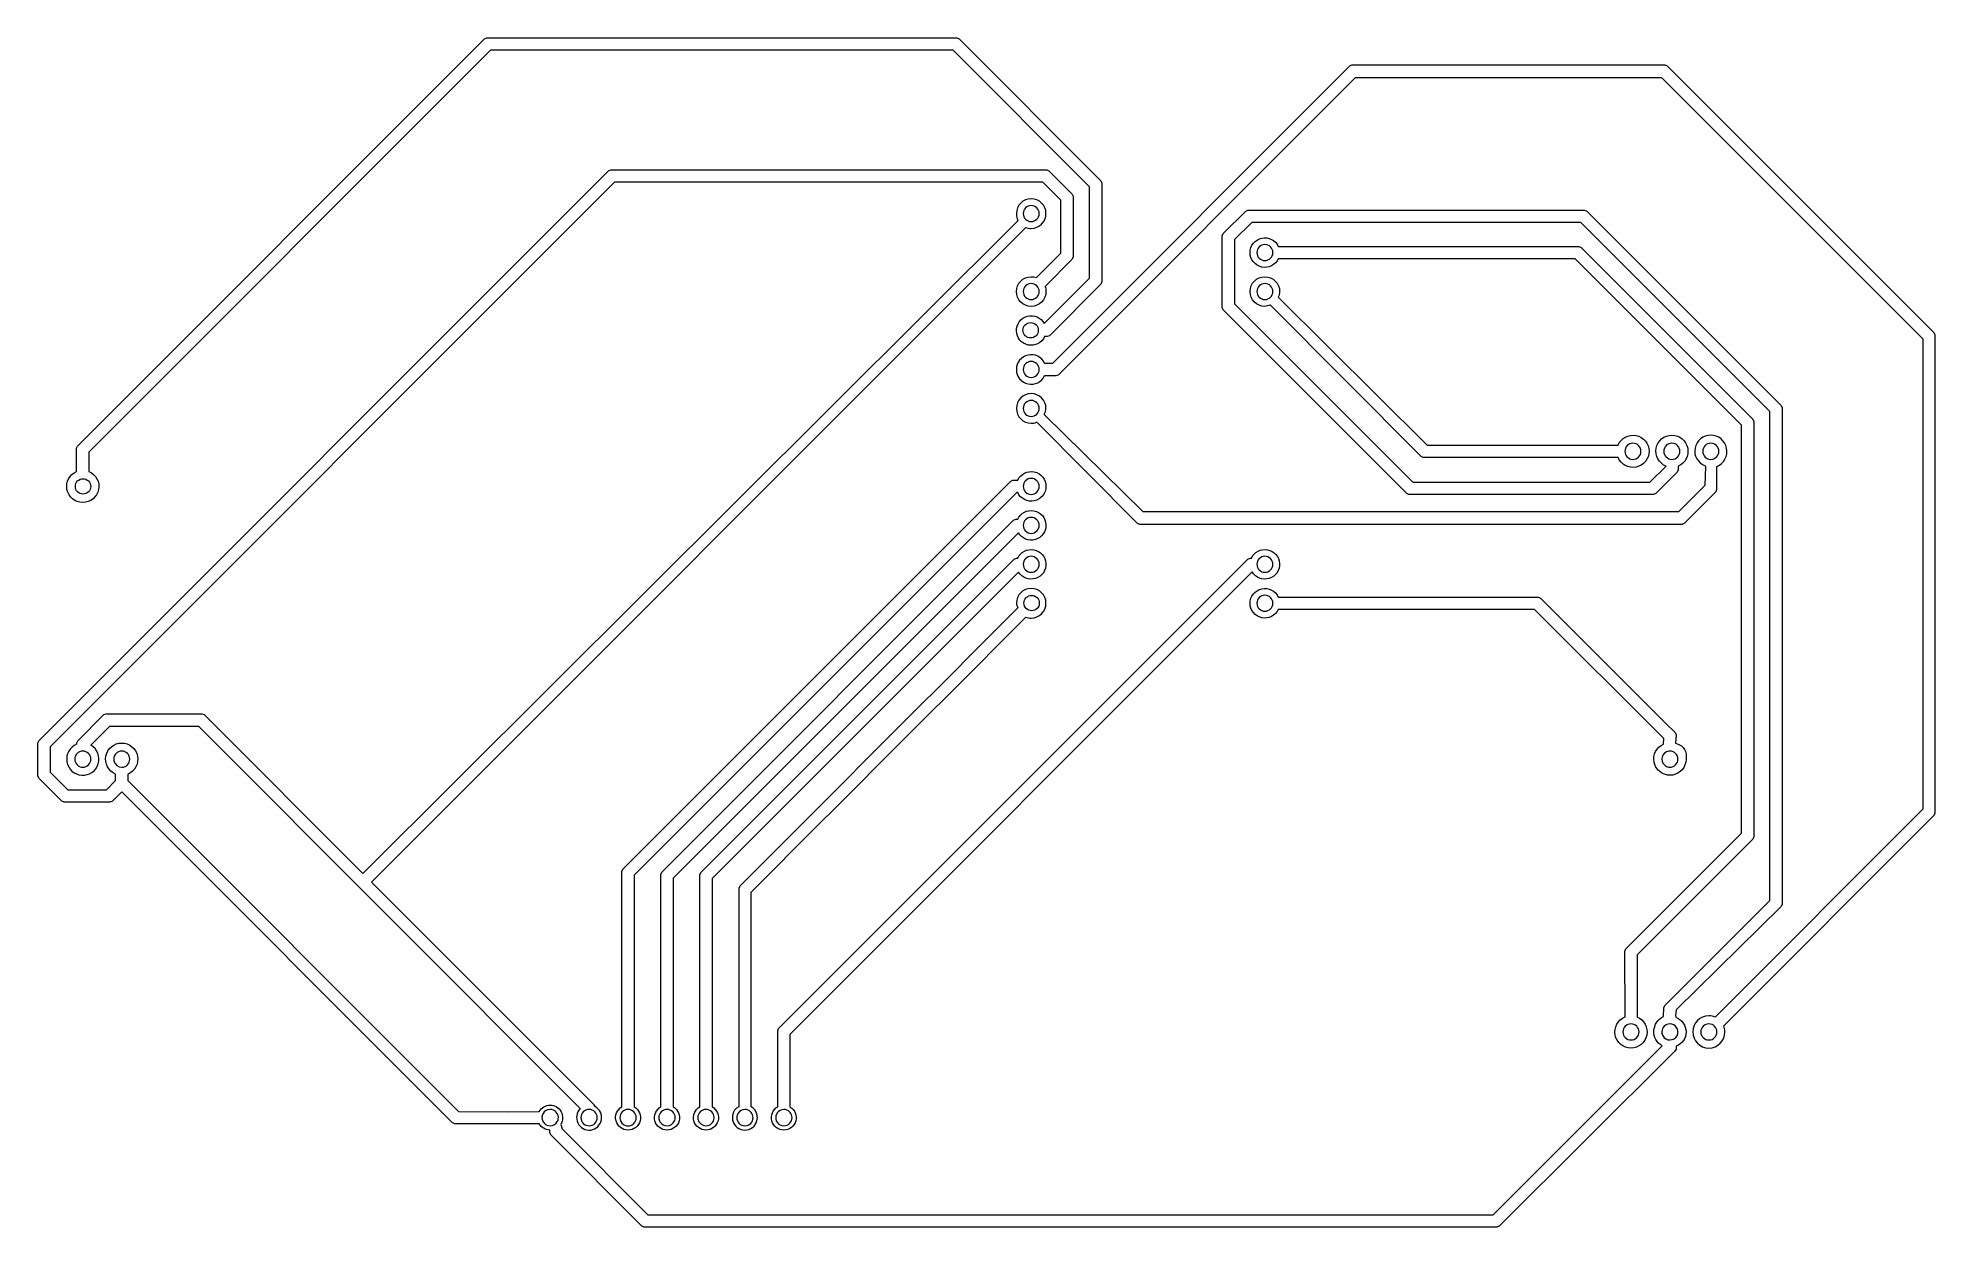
# Model space of a CAD drawing. Header units: millimetres. Extents: x -75 to 49, y -10 to 68.
import ezdxf

# ---------------------------------------------------------------- set-up
doc = ezdxf.new("R2010")
doc.units = ezdxf.units.MM
doc.header["$MEASUREMENT"] = 0
doc.layers.add('layer 1', color=7, linetype='Continuous')

msp = doc.modelspace()

# ---------------------------------------------------------------- linework, layer by layer
at = {"layer": 'layer 1', "color": 242, "lineweight": 9}
for centre in [(-10.1751, 48.9019), (-71.9756, 38.7254), (-10.1098, 31.1224)]:
    msp.add_ellipse(centre, major_axis=(0, 0.5), ratio=1, dxfattribs=at)
at = {"layer": 'layer 1', "color": 1, "lineweight": 9}
for points, knots in [([(-9.2623, 48.4871), (-9.2623, 48.4871), (-9.0985, 48.4871), (-9.0985, 48.4871), (-9.0985, 48.4871), (-9.0985, 48.4871), (-8.9515, 48.548), (-8.9515, 48.548), (-8.9515, 48.548), (-8.9515, 48.548), (-5.5954, 51.9042), (-5.5954, 51.9042), (-5.5954, 51.9042), (-5.5954, 51.9042), (-5.5345, 52.0512), (-5.5345, 52.0512), (-5.5345, 52.0512), (-5.5345, 52.0512), (-5.5345, 58.4994), (-5.5345, 58.4994), (-5.5345, 58.4994), (-5.5345, 58.4994), (-5.5954, 58.6464), (-5.5954, 58.6464), (-5.5954, 58.6464), (-5.5954, 58.6464), (-14.8443, 67.8953), (-14.8443, 67.8953), (-14.8443, 67.8953), (-14.8443, 67.8953), (-14.9913, 67.9562), (-14.9913, 67.9562), (-14.9913, 67.9562), (-14.9913, 67.9562), (-45.6407, 67.9562), (-45.6407, 67.9562), (-45.6407, 67.9562), (-45.6407, 67.9562), (-45.7877, 67.8953), (-45.7877, 67.8953), (-45.7877, 67.8953), (-45.7877, 67.8953), (-72.329, 41.354), (-72.329, 41.354), (-72.329, 41.354), (-72.329, 41.354), (-72.3899, 41.207), (-72.3899, 41.207), (-72.3899, 41.207), (-72.3899, 41.207), (-72.3899, 39.6988), (-72.3899, 39.6988), (-72.3899, 39.6988), (-72.8538, 39.5078), (-73.118, 39.0155), (-73.0207, 38.5233), (-73.0207, 38.5233), (-72.9233, 38.031), (-72.4916, 37.6763), (-71.9899, 37.6763), (-71.9899, 37.6763), (-71.4881, 37.6763), (-71.0564, 38.031), (-70.959, 38.5232), (-70.959, 38.5232), (-70.8617, 39.0155), (-71.1259, 39.5078), (-71.5899, 39.6988), (-71.5899, 39.6988), (-71.5899, 39.6988), (-71.5899, 40.9617), (-71.5899, 40.9617), (-71.5899, 40.9617), (-71.5899, 40.9617), (-45.3954, 67.1562), (-45.3954, 67.1562), (-45.3954, 67.1562), (-45.3954, 67.1562), (-15.2366, 67.1562), (-15.2366, 67.1562), (-15.2366, 67.1562), (-15.2366, 67.1562), (-6.3345, 58.2541), (-6.3345, 58.2541), (-6.3345, 58.2541), (-6.3345, 58.2541), (-6.3345, 52.2964), (-6.3345, 52.2964), (-6.3345, 52.2964), (-6.3345, 52.2964), (-9.2892, 49.3417), (-9.2892, 49.3417), (-9.2892, 49.3417), (-9.5005, 49.7373), (-9.9564, 49.9354), (-10.3897, 49.8197), (-10.3897, 49.8197), (-10.823, 49.704), (-11.1196, 49.305), (-11.1055, 48.8567), (-11.1055, 48.8567), (-11.0913, 48.4085), (-10.7703, 48.029), (-10.3305, 47.9408), (-10.3305, 47.9408), (-9.8907, 47.8526), (-9.4482, 48.079), (-9.2623, 48.4871)], [0, 0, 0, 0, 0.03571429, 0.03571429, 0.03571429, 0.03571429, 0.07142857, 0.07142857, 0.07142857, 0.07142857, 0.10714286, 0.10714286, 0.10714286, 0.10714286, 0.14285714, 0.14285714, 0.14285714, 0.14285714, 0.17857143, 0.17857143, 0.17857143, 0.17857143, 0.21428571, 0.21428571, 0.21428571, 0.21428571, 0.25, 0.25, 0.25, 0.25, 0.28571429, 0.28571429, 0.28571429, 0.28571429, 0.32142857, 0.32142857, 0.32142857, 0.32142857, 0.35714286, 0.35714286, 0.35714286, 0.35714286, 0.39285714, 0.39285714, 0.39285714, 0.39285714, 0.42857143, 0.42857143, 0.42857143, 0.42857143, 0.46428571, 0.46428571, 0.46428571, 0.46428571, 0.5, 0.5, 0.5, 0.5, 0.53571429, 0.53571429, 0.53571429, 0.53571429, 0.57142857, 0.57142857, 0.57142857, 0.57142857, 0.60714286, 0.60714286, 0.60714286, 0.60714286, 0.64285714, 0.64285714, 0.64285714, 0.64285714, 0.67857143, 0.67857143, 0.67857143, 0.67857143, 0.71428571, 0.71428571, 0.71428571, 0.71428571, 0.75, 0.75, 0.75, 0.75, 0.78571429, 0.78571429, 0.78571429, 0.78571429, 0.82142857, 0.82142857, 0.82142857, 0.82142857, 0.85714286, 0.85714286, 0.85714286, 0.85714286, 0.89285714, 0.89285714, 0.89285714, 0.89285714, 0.92857143, 0.92857143, 0.92857143, 0.92857143, 1, 1, 1, 1]), ([(34.4569, 4.1303), (34.4569, 4.1303), (48.0064, 17.6838), (48.0064, 17.6838), (48.0064, 17.6838), (48.0064, 17.6838), (48.0064, 48.3405), (48.0064, 48.3405), (48.0064, 48.3405), (48.0064, 48.3405), (30.9687, 65.3782), (30.9687, 65.3782), (30.9687, 65.3782), (30.9687, 65.3782), (11.0029, 65.3782), (11.0029, 65.3782), (11.0029, 65.3782), (11.0029, 65.3782), (-8.3673, 46.008), (-8.3673, 46.008), (-8.3673, 46.008), (-8.3673, 46.008), (-8.5143, 45.9471), (-8.5143, 45.9471), (-8.5143, 45.9471), (-8.5143, 45.9471), (-9.2623, 45.9471), (-9.2623, 45.9471), (-9.2623, 45.9471), (-9.4506, 45.5338), (-9.9015, 45.3076), (-10.3454, 45.4039), (-10.3454, 45.4039), (-10.7893, 45.5002), (-11.1059, 45.8929), (-11.1059, 46.3471), (-11.1059, 46.3471), (-11.1059, 46.8013), (-10.7893, 47.1941), (-10.3454, 47.2904), (-10.3454, 47.2904), (-9.9015, 47.3867), (-9.4506, 47.1605), (-9.2623, 46.7471), (-9.2623, 46.7471), (-9.2623, 46.7471), (-8.7596, 46.7471), (-8.7596, 46.7471), (-8.7596, 46.7471), (-8.7596, 46.7471), (10.6106, 66.1173), (10.6106, 66.1173), (10.6106, 66.1173), (10.6106, 66.1173), (10.7576, 66.1782), (10.7576, 66.1782), (10.7576, 66.1782), (10.7576, 66.1782), (31.2139, 66.1782), (31.2139, 66.1782), (31.2139, 66.1782), (31.2139, 66.1782), (31.3609, 66.1173), (31.3609, 66.1173), (31.3609, 66.1173), (31.3609, 66.1173), (48.7455, 48.7327), (48.7455, 48.7327), (48.7455, 48.7327), (48.7455, 48.7327), (48.8064, 48.5857), (48.8064, 48.5857), (48.8064, 48.5857), (48.8064, 48.5857), (48.8064, 17.4385), (48.8064, 17.4385), (48.8064, 17.4385), (48.8064, 17.4385), (48.7455, 17.2915), (48.7455, 17.2915), (48.7455, 17.2915), (48.7455, 17.2915), (35.0255, 3.5715), (35.0255, 3.5715), (35.0255, 3.5715), (35.0774, 3.447), (35.1062, 3.3104), (35.1062, 3.1671), (35.1062, 3.1671), (35.1062, 2.5867), (34.6357, 2.1163), (34.0554, 2.1163), (34.0554, 2.1163), (33.475, 2.1163), (33.0046, 2.5867), (33.0046, 3.167), (33.0046, 3.167), (33.0046, 3.7474), (33.475, 4.2179), (34.0554, 4.2179), (34.0554, 4.2179), (34.1987, 4.2179), (34.3325, 4.1822), (34.4569, 4.1303)], [0, 0, 0, 0, 0.03703704, 0.03703704, 0.03703704, 0.03703704, 0.07407407, 0.07407407, 0.07407407, 0.07407407, 0.11111111, 0.11111111, 0.11111111, 0.11111111, 0.14814815, 0.14814815, 0.14814815, 0.14814815, 0.18518519, 0.18518519, 0.18518519, 0.18518519, 0.22222222, 0.22222222, 0.22222222, 0.22222222, 0.25925926, 0.25925926, 0.25925926, 0.25925926, 0.2962963, 0.2962963, 0.2962963, 0.2962963, 0.33333333, 0.33333333, 0.33333333, 0.33333333, 0.37037037, 0.37037037, 0.37037037, 0.37037037, 0.40740741, 0.40740741, 0.40740741, 0.40740741, 0.44444444, 0.44444444, 0.44444444, 0.44444444, 0.48148148, 0.48148148, 0.48148148, 0.48148148, 0.51851852, 0.51851852, 0.51851852, 0.51851852, 0.55555556, 0.55555556, 0.55555556, 0.55555556, 0.59259259, 0.59259259, 0.59259259, 0.59259259, 0.62962963, 0.62962963, 0.62962963, 0.62962963, 0.66666667, 0.66666667, 0.66666667, 0.66666667, 0.7037037, 0.7037037, 0.7037037, 0.7037037, 0.74074074, 0.74074074, 0.74074074, 0.74074074, 0.77777778, 0.77777778, 0.77777778, 0.77777778, 0.81481481, 0.81481481, 0.81481481, 0.81481481, 0.85185185, 0.85185185, 0.85185185, 0.85185185, 0.88888889, 0.88888889, 0.88888889, 0.88888889, 0.92592593, 0.92592593, 0.92592593, 0.92592593, 1, 1, 1, 1]), ([(-9.2365, 51.7657), (-9.2365, 51.7657), (-7.46, 53.5422), (-7.46, 53.5422), (-7.46, 53.5422), (-7.46, 53.5422), (-7.3991, 53.6892), (-7.3991, 53.6892), (-7.3991, 53.6892), (-7.3991, 53.6892), (-7.3991, 57.6365), (-7.3991, 57.6365), (-7.3991, 57.6365), (-7.3991, 57.6365), (-7.46, 57.7835), (-7.46, 57.7835), (-7.46, 57.7835), (-7.46, 57.7835), (-8.9799, 59.3035), (-8.9799, 59.3035), (-8.9799, 59.3035), (-8.9799, 59.3035), (-9.127, 59.3644), (-9.127, 59.3644), (-9.127, 59.3644), (-9.127, 59.3644), (-37.5538, 59.3644), (-37.5538, 59.3644), (-37.5538, 59.3644), (-37.5538, 59.3644), (-37.7008, 59.3035), (-37.7008, 59.3035), (-37.7008, 59.3035), (-37.7008, 59.3035), (-74.8537, 22.1506), (-74.8537, 22.1506), (-74.8537, 22.1506), (-74.8537, 22.1506), (-74.9146, 22.0035), (-74.9146, 22.0035), (-74.9146, 22.0035), (-74.9146, 22.0035), (-74.9146, 19.8569), (-74.9146, 19.8569), (-74.9146, 19.8569), (-74.9146, 19.8569), (-74.8537, 19.7098), (-74.8537, 19.7098), (-74.8537, 19.7098), (-74.8537, 19.7098), (-73.35, 18.2062), (-73.35, 18.2062), (-73.35, 18.2062), (-73.35, 18.2062), (-73.203, 18.1453), (-73.203, 18.1453), (-73.203, 18.1453), (-73.203, 18.1453), (-70.2062, 18.1453), (-70.2062, 18.1453), (-70.2062, 18.1453), (-70.2062, 18.1453), (-70.0592, 18.2062), (-70.0592, 18.2062), (-70.0592, 18.2062), (-70.0592, 18.2062), (-69.4505, 18.8149), (-69.4505, 18.8149), (-69.4505, 18.8149), (-69.4505, 18.8149), (-47.8756, -2.7601), (-47.8756, -2.7601), (-47.8756, -2.7601), (-47.8756, -2.7601), (-47.7286, -2.821), (-47.7286, -2.821), (-47.7286, -2.821), (-47.7286, -2.821), (-44.1781, -2.821), (-44.1781, -2.821), (-44.1781, -2.821), (-44.1781, -2.821), (-42.2174, -2.821), (-42.2174, -2.821), (-42.2174, -2.821), (-42.0774, -3.0686), (-41.8182, -3.225), (-41.5339, -3.2334), (-41.5339, -3.2334), (-41.5339, -3.2334), (-41.5339, -3.3971), (-41.5339, -3.3971), (-41.5339, -3.3971), (-41.5339, -3.3971), (-41.473, -3.5442), (-41.473, -3.5442), (-41.473, -3.5442), (-41.473, -3.5442), (-35.5261, -9.4911), (-35.5261, -9.4911), (-35.5261, -9.4911), (-35.5261, -9.4911), (-35.3791, -9.552), (-35.3791, -9.552), (-35.3791, -9.552), (-35.3791, -9.552), (20.2309, -9.552), (20.2309, -9.552), (20.2309, -9.552), (20.2309, -9.552), (20.3779, -9.4911), (20.3779, -9.4911), (20.3779, -9.4911), (20.3779, -9.4911), (31.8057, 1.8952), (31.8057, 1.8952), (31.8057, 1.8952), (31.8057, 1.8952), (31.9153, 2.0397), (31.9153, 2.0397), (31.9153, 2.0397), (31.9153, 2.0397), (31.9253, 2.2318), (31.9253, 2.2318), (31.9253, 2.2318), (32.3191, 2.3939), (32.5661, 2.7412), (32.5661, 3.1671), (32.5661, 3.1671), (32.5661, 3.5929), (32.3025, 3.9598), (31.9088, 4.1219), (31.9088, 4.1219), (31.9088, 4.1219), (31.8781, 4.2474), (31.8781, 4.2474), (31.8781, 4.2474), (31.8781, 4.2474), (31.9186, 4.6158), (31.9186, 4.6158), (31.9186, 4.6158), (31.9186, 4.6158), (38.7689, 11.3502), (38.7689, 11.3502), (38.7689, 11.3502), (38.7689, 11.3502), (38.8297, 11.4972), (38.8297, 11.4972), (38.8297, 11.4972), (38.8297, 11.4972), (38.8297, 43.8471), (38.8297, 43.8471), (38.8297, 43.8471), (38.8297, 43.8471), (38.7689, 43.9941), (38.7689, 43.9941), (38.7689, 43.9941), (38.7689, 43.9941), (26.0904, 56.6725), (26.0904, 56.6725), (26.0904, 56.6725), (26.0904, 56.6725), (25.9434, 56.7334), (25.9434, 56.7334), (25.9434, 56.7334), (25.9434, 56.7334), (3.9953, 56.7334), (3.9953, 56.7334), (3.9953, 56.7334), (3.9953, 56.7334), (3.8483, 56.6725), (3.8483, 56.6725), (3.8483, 56.6725), (3.8483, 56.6725), (2.381, 55.2052), (2.381, 55.2052), (2.381, 55.2052), (2.381, 55.2052), (2.3201, 55.0582), (2.3201, 55.0582), (2.3201, 55.0582), (2.3201, 55.0582), (2.3201, 50.3809), (2.3201, 50.3809), (2.3201, 50.3809), (2.3201, 50.3809), (2.381, 50.2338), (2.381, 50.2338), (2.381, 50.2338), (2.381, 50.2338), (14.3515, 38.2633), (14.3515, 38.2633), (14.3515, 38.2633), (14.3515, 38.2633), (14.4985, 38.2024), (14.4985, 38.2024), (14.4985, 38.2024), (14.4985, 38.2024), (30.4473, 38.2024), (30.4473, 38.2024), (30.4473, 38.2024), (30.4473, 38.2024), (30.5944, 38.2633), (30.5944, 38.2633), (30.5944, 38.2633), (30.5944, 38.2633), (31.9815, 39.6504), (31.9815, 39.6504), (31.9815, 39.6504), (31.9815, 39.6504), (32.0423, 39.7974), (32.0423, 39.7974), (32.0423, 39.7974), (32.0423, 39.7974), (32.0588, 40.0381), (32.0588, 40.0381), (32.0588, 40.0381), (32.5227, 40.2291), (32.7704, 40.7247), (32.6732, 41.2168), (32.6732, 41.2168), (32.5761, 41.7089), (32.1445, 42.0637), (31.6428, 42.0639), (31.6428, 42.0639), (31.1412, 42.0642), (30.7093, 41.7097), (30.6117, 41.2177), (30.6117, 41.2177), (30.5141, 40.7256), (30.805, 40.2254), (31.2687, 40.034), (31.2687, 40.034), (31.2687, 40.034), (30.2021, 39.0024), (30.2021, 39.0024), (30.2021, 39.0024), (30.2021, 39.0024), (14.7438, 39.0024), (14.7438, 39.0024), (14.7438, 39.0024), (14.7438, 39.0024), (3.1201, 50.6261), (3.1201, 50.6261), (3.1201, 50.6261), (3.1201, 50.6261), (3.1201, 54.8129), (3.1201, 54.8129), (3.1201, 54.8129), (3.1201, 54.8129), (4.2406, 55.9334), (4.2406, 55.9334), (4.2406, 55.9334), (4.2406, 55.9334), (25.6982, 55.9334), (25.6982, 55.9334), (25.6982, 55.9334), (25.6982, 55.9334), (38.0297, 43.6018), (38.0297, 43.6018), (38.0297, 43.6018), (38.0297, 43.6018), (38.0297, 11.7424), (38.0297, 11.7424), (38.0297, 11.7424), (38.0297, 11.7424), (31.1762, 4.8889), (31.1762, 4.8889), (31.1762, 4.8889), (31.1762, 4.8889), (31.1153, 4.7419), (31.1153, 4.7419), (31.1153, 4.7419), (31.1153, 4.7419), (31.0996, 4.1684), (31.0996, 4.1684), (31.0996, 4.1684), (30.7287, 4.0157), (30.4927, 3.6354), (30.4668, 3.2352), (30.4668, 3.2352), (30.4408, 2.835), (30.658, 2.4562), (31.0061, 2.2568), (31.0061, 2.2568), (31.0061, 2.2568), (19.9857, -8.752), (19.9857, -8.752), (19.9857, -8.752), (19.9857, -8.752), (-35.1338, -8.752), (-35.1338, -8.752), (-35.1338, -8.752), (-35.1338, -8.752), (-40.7339, -3.1519), (-40.7339, -3.1519), (-40.7339, -3.1519), (-40.7339, -3.1519), (-40.8243, -2.8576), (-40.8243, -2.8576), (-40.8243, -2.8576), (-40.6655, -2.6084), (-40.6545, -2.2927), (-40.7955, -2.033), (-40.7955, -2.033), (-40.9366, -1.7734), (-41.2074, -1.6107), (-41.5029, -1.6082), (-41.5029, -1.6082), (-41.7984, -1.6057), (-42.0801, -1.7653), (-42.2256, -2.0226), (-42.2256, -2.0226), (-42.2256, -2.0226), (-44.2012, -2.0326), (-44.2012, -2.0326), (-44.2012, -2.0326), (-44.2012, -2.0326), (-47.4833, -2.021), (-47.4833, -2.021), (-47.4833, -2.021), (-47.4833, -2.021), (-69.0499, 19.5456), (-69.0499, 19.5456), (-69.0499, 19.5456), (-69.0499, 19.5456), (-69.0499, 19.9754), (-69.0499, 19.9754), (-69.0499, 19.9754), (-68.5859, 20.1664), (-68.3217, 20.6588), (-68.419, 21.151), (-68.419, 21.151), (-68.5164, 21.6432), (-68.9481, 21.9979), (-69.4499, 21.9979), (-69.4499, 21.9979), (-69.9516, 21.9979), (-70.3833, 21.6432), (-70.4807, 21.151), (-70.4807, 21.151), (-70.578, 20.6588), (-70.3138, 20.1664), (-69.8499, 19.9754), (-69.8499, 19.9754), (-69.8499, 19.9754), (-69.8499, 19.5469), (-69.8499, 19.5469), (-69.8499, 19.5469), (-69.8499, 19.5469), (-70.4515, 18.9453), (-70.4515, 18.9453), (-70.4515, 18.9453), (-70.4515, 18.9453), (-72.9578, 18.9453), (-72.9578, 18.9453), (-72.9578, 18.9453), (-72.9578, 18.9453), (-74.1146, 20.1021), (-74.1146, 20.1021), (-74.1146, 20.1021), (-74.1146, 20.1021), (-74.1146, 21.7583), (-74.1146, 21.7583), (-74.1146, 21.7583), (-74.1146, 21.7583), (-37.3086, 58.5644), (-37.3086, 58.5644), (-37.3086, 58.5644), (-37.3086, 58.5644), (-9.3722, 58.5644), (-9.3722, 58.5644), (-9.3722, 58.5644), (-9.3722, 58.5644), (-8.1991, 57.3913), (-8.1991, 57.3913), (-8.1991, 57.3913), (-8.1991, 57.3913), (-8.1991, 53.9345), (-8.1991, 53.9345), (-8.1991, 53.9345), (-8.1991, 53.9345), (-9.8021, 52.3314), (-9.8021, 52.3314), (-9.8021, 52.3314), (-9.8021, 52.3314), (-9.8022, 52.3314), (-9.8022, 52.3314), (-9.8022, 52.3314), (-9.9074, 52.3708), (-10.0216, 52.3924), (-10.1407, 52.3924), (-10.1407, 52.3924), (-10.6738, 52.3924), (-11.1059, 51.9602), (-11.1059, 51.4271), (-11.1059, 51.4271), (-11.1059, 50.8941), (-10.6738, 50.4619), (-10.1407, 50.4619), (-10.1407, 50.4619), (-9.6077, 50.462), (-9.1755, 50.8941), (-9.1755, 51.4272), (-9.1755, 51.4272), (-9.1755, 51.5463), (-9.1971, 51.6604), (-9.2365, 51.7657)], [0, 0, 0, 0, 0.00970874, 0.00970874, 0.00970874, 0.00970874, 0.01941748, 0.01941748, 0.01941748, 0.01941748, 0.02912621, 0.02912621, 0.02912621, 0.02912621, 0.03883495, 0.03883495, 0.03883495, 0.03883495, 0.04854369, 0.04854369, 0.04854369, 0.04854369, 0.05825243, 0.05825243, 0.05825243, 0.05825243, 0.06796117, 0.06796117, 0.06796117, 0.06796117, 0.0776699, 0.0776699, 0.0776699, 0.0776699, 0.08737864, 0.08737864, 0.08737864, 0.08737864, 0.09708738, 0.09708738, 0.09708738, 0.09708738, 0.10679612, 0.10679612, 0.10679612, 0.10679612, 0.11650485, 0.11650485, 0.11650485, 0.11650485, 0.12621359, 0.12621359, 0.12621359, 0.12621359, 0.13592233, 0.13592233, 0.13592233, 0.13592233, 0.14563107, 0.14563107, 0.14563107, 0.14563107, 0.15533981, 0.15533981, 0.15533981, 0.15533981, 0.16504854, 0.16504854, 0.16504854, 0.16504854, 0.17475728, 0.17475728, 0.17475728, 0.17475728, 0.18446602, 0.18446602, 0.18446602, 0.18446602, 0.19417476, 0.19417476, 0.19417476, 0.19417476, 0.2038835, 0.2038835, 0.2038835, 0.2038835, 0.21359223, 0.21359223, 0.21359223, 0.21359223, 0.22330097, 0.22330097, 0.22330097, 0.22330097, 0.23300971, 0.23300971, 0.23300971, 0.23300971, 0.24271845, 0.24271845, 0.24271845, 0.24271845, 0.25242718, 0.25242718, 0.25242718, 0.25242718, 0.26213592, 0.26213592, 0.26213592, 0.26213592, 0.27184466, 0.27184466, 0.27184466, 0.27184466, 0.2815534, 0.2815534, 0.2815534, 0.2815534, 0.29126214, 0.29126214, 0.29126214, 0.29126214, 0.30097087, 0.30097087, 0.30097087, 0.30097087, 0.31067961, 0.31067961, 0.31067961, 0.31067961, 0.32038835, 0.32038835, 0.32038835, 0.32038835, 0.33009709, 0.33009709, 0.33009709, 0.33009709, 0.33980583, 0.33980583, 0.33980583, 0.33980583, 0.34951456, 0.34951456, 0.34951456, 0.34951456, 0.3592233, 0.3592233, 0.3592233, 0.3592233, 0.36893204, 0.36893204, 0.36893204, 0.36893204, 0.37864078, 0.37864078, 0.37864078, 0.37864078, 0.38834951, 0.38834951, 0.38834951, 0.38834951, 0.39805825, 0.39805825, 0.39805825, 0.39805825, 0.40776699, 0.40776699, 0.40776699, 0.40776699, 0.41747573, 0.41747573, 0.41747573, 0.41747573, 0.42718447, 0.42718447, 0.42718447, 0.42718447, 0.4368932, 0.4368932, 0.4368932, 0.4368932, 0.44660194, 0.44660194, 0.44660194, 0.44660194, 0.45631068, 0.45631068, 0.45631068, 0.45631068, 0.46601942, 0.46601942, 0.46601942, 0.46601942, 0.47572816, 0.47572816, 0.47572816, 0.47572816, 0.48543689, 0.48543689, 0.48543689, 0.48543689, 0.49514563, 0.49514563, 0.49514563, 0.49514563, 0.50485437, 0.50485437, 0.50485437, 0.50485437, 0.51456311, 0.51456311, 0.51456311, 0.51456311, 0.52427184, 0.52427184, 0.52427184, 0.52427184, 0.53398058, 0.53398058, 0.53398058, 0.53398058, 0.54368932, 0.54368932, 0.54368932, 0.54368932, 0.55339806, 0.55339806, 0.55339806, 0.55339806, 0.5631068, 0.5631068, 0.5631068, 0.5631068, 0.57281553, 0.57281553, 0.57281553, 0.57281553, 0.58252427, 0.58252427, 0.58252427, 0.58252427, 0.59223301, 0.59223301, 0.59223301, 0.59223301, 0.60194175, 0.60194175, 0.60194175, 0.60194175, 0.61165049, 0.61165049, 0.61165049, 0.61165049, 0.62135922, 0.62135922, 0.62135922, 0.62135922, 0.63106796, 0.63106796, 0.63106796, 0.63106796, 0.6407767, 0.6407767, 0.6407767, 0.6407767, 0.65048544, 0.65048544, 0.65048544, 0.65048544, 0.66019417, 0.66019417, 0.66019417, 0.66019417, 0.66990291, 0.66990291, 0.66990291, 0.66990291, 0.67961165, 0.67961165, 0.67961165, 0.67961165, 0.68932039, 0.68932039, 0.68932039, 0.68932039, 0.69902913, 0.69902913, 0.69902913, 0.69902913, 0.70873786, 0.70873786, 0.70873786, 0.70873786, 0.7184466, 0.7184466, 0.7184466, 0.7184466, 0.72815534, 0.72815534, 0.72815534, 0.72815534, 0.73786408, 0.73786408, 0.73786408, 0.73786408, 0.74757282, 0.74757282, 0.74757282, 0.74757282, 0.75728155, 0.75728155, 0.75728155, 0.75728155, 0.76699029, 0.76699029, 0.76699029, 0.76699029, 0.77669903, 0.77669903, 0.77669903, 0.77669903, 0.78640777, 0.78640777, 0.78640777, 0.78640777, 0.7961165, 0.7961165, 0.7961165, 0.7961165, 0.80582524, 0.80582524, 0.80582524, 0.80582524, 0.81553398, 0.81553398, 0.81553398, 0.81553398, 0.82524272, 0.82524272, 0.82524272, 0.82524272, 0.83495146, 0.83495146, 0.83495146, 0.83495146, 0.84466019, 0.84466019, 0.84466019, 0.84466019, 0.85436893, 0.85436893, 0.85436893, 0.85436893, 0.86407767, 0.86407767, 0.86407767, 0.86407767, 0.87378641, 0.87378641, 0.87378641, 0.87378641, 0.88349515, 0.88349515, 0.88349515, 0.88349515, 0.89320388, 0.89320388, 0.89320388, 0.89320388, 0.90291262, 0.90291262, 0.90291262, 0.90291262, 0.91262136, 0.91262136, 0.91262136, 0.91262136, 0.9223301, 0.9223301, 0.9223301, 0.9223301, 0.93203883, 0.93203883, 0.93203883, 0.93203883, 0.94174757, 0.94174757, 0.94174757, 0.94174757, 0.95145631, 0.95145631, 0.95145631, 0.95145631, 0.96116505, 0.96116505, 0.96116505, 0.96116505, 0.97087379, 0.97087379, 0.97087379, 0.97087379, 0.98058252, 0.98058252, 0.98058252, 0.98058252, 1, 1, 1, 1]), ([(-11.0449, 56.1687), (-11.0843, 56.2739), (-11.1059, 56.3881), (-11.1059, 56.5072), (-11.1059, 56.5072), (-11.1059, 57.0402), (-10.6738, 57.4724), (-10.1407, 57.4724), (-10.1407, 57.4724), (-9.6077, 57.4724), (-9.1755, 57.0402), (-9.1755, 56.5072), (-9.1755, 56.5072), (-9.1755, 55.9741), (-9.6077, 55.542), (-10.1407, 55.542), (-10.1407, 55.542), (-10.2598, 55.542), (-10.374, 55.5636), (-10.4792, 55.603), (-10.4792, 55.603), (-10.4792, 55.603), (-53.1542, 12.9283), (-53.1542, 12.9283), (-53.1542, 12.9283), (-53.1542, 12.9283), (-38.6307, -1.5952), (-38.6307, -1.5952), (-38.6307, -1.5952), (-38.6307, -1.5952), (-38.5853, -1.7049), (-38.5853, -1.7049), (-38.5853, -1.7049), (-38.2745, -1.8717), (-38.1069, -2.2199), (-38.1702, -2.5669), (-38.1702, -2.5669), (-38.2335, -2.9139), (-38.5134, -3.1804), (-38.863, -3.2267), (-38.863, -3.2267), (-39.2127, -3.273), (-39.5524, -3.0885), (-39.7038, -2.7701), (-39.7038, -2.7701), (-39.8552, -2.4517), (-39.8044, -2.073), (-39.5478, -1.831), (-39.5478, -1.831), (-39.5478, -1.831), (-64.4454, 23.0881), (-64.4454, 23.0881), (-64.4454, 23.0881), (-64.4454, 23.0881), (-70.2362, 23.0881), (-70.2362, 23.0881), (-70.2362, 23.0881), (-70.2362, 23.0881), (-71.4662, 21.8581), (-71.4662, 21.8581), (-71.4662, 21.8581), (-71.0424, 21.6145), (-70.8426, 21.1108), (-70.984, 20.6429), (-70.984, 20.6429), (-71.1255, 20.175), (-71.571, 19.8665), (-72.0587, 19.8986), (-72.0587, 19.8986), (-72.5465, 19.9306), (-72.9478, 20.2948), (-73.0268, 20.7771), (-73.0268, 20.7771), (-73.1059, 21.2595), (-72.8419, 21.7327), (-72.3899, 21.9188), (-72.3899, 21.9188), (-72.3899, 21.9188), (-72.3899, 21.9797), (-72.3899, 21.9797), (-72.3899, 21.9797), (-72.3899, 21.9797), (-72.329, 22.1267), (-72.329, 22.1267), (-72.329, 22.1267), (-72.329, 22.1267), (-70.6284, 23.8272), (-70.6284, 23.8272), (-70.6284, 23.8272), (-70.6284, 23.8272), (-70.4814, 23.8881), (-70.4814, 23.8881), (-70.4814, 23.8881), (-70.4814, 23.8881), (-64.2001, 23.8881), (-64.2001, 23.8881), (-64.2001, 23.8881), (-64.2001, 23.8881), (-64.0531, 23.8272), (-64.0531, 23.8272), (-64.0531, 23.8272), (-64.0531, 23.8272), (-53.7199, 13.494), (-53.7199, 13.494), (-53.7199, 13.494), (-53.7199, 13.494), (-11.0066, 56.0332), (-11.0066, 56.0332), (-11.0066, 56.0332), (-11.0066, 56.0332), (-11.0449, 56.1687), (-11.0449, 56.1687)], [0, 0, 0, 0, 0.03448276, 0.03448276, 0.03448276, 0.03448276, 0.06896552, 0.06896552, 0.06896552, 0.06896552, 0.10344828, 0.10344828, 0.10344828, 0.10344828, 0.13793103, 0.13793103, 0.13793103, 0.13793103, 0.17241379, 0.17241379, 0.17241379, 0.17241379, 0.20689655, 0.20689655, 0.20689655, 0.20689655, 0.24137931, 0.24137931, 0.24137931, 0.24137931, 0.27586207, 0.27586207, 0.27586207, 0.27586207, 0.31034483, 0.31034483, 0.31034483, 0.31034483, 0.34482759, 0.34482759, 0.34482759, 0.34482759, 0.37931034, 0.37931034, 0.37931034, 0.37931034, 0.4137931, 0.4137931, 0.4137931, 0.4137931, 0.44827586, 0.44827586, 0.44827586, 0.44827586, 0.48275862, 0.48275862, 0.48275862, 0.48275862, 0.51724138, 0.51724138, 0.51724138, 0.51724138, 0.55172414, 0.55172414, 0.55172414, 0.55172414, 0.5862069, 0.5862069, 0.5862069, 0.5862069, 0.62068966, 0.62068966, 0.62068966, 0.62068966, 0.65517241, 0.65517241, 0.65517241, 0.65517241, 0.68965517, 0.68965517, 0.68965517, 0.68965517, 0.72413793, 0.72413793, 0.72413793, 0.72413793, 0.75862069, 0.75862069, 0.75862069, 0.75862069, 0.79310345, 0.79310345, 0.79310345, 0.79310345, 0.82758621, 0.82758621, 0.82758621, 0.82758621, 0.86206897, 0.86206897, 0.86206897, 0.86206897, 0.89655172, 0.89655172, 0.89655172, 0.89655172, 0.93103448, 0.93103448, 0.93103448, 0.93103448, 1, 1, 1, 1]), ([(-10.6625, 56.5072), (-10.6625, 56.7953), (-10.4289, 57.0289), (-10.1407, 57.0289), (-10.1407, 57.0289), (-9.8526, 57.0289), (-9.619, 56.7953), (-9.619, 56.5072), (-9.619, 56.5072), (-9.619, 56.219), (-9.8526, 55.9854), (-10.1407, 55.9854), (-10.1407, 55.9854), (-10.4289, 55.9854), (-10.6625, 56.219), (-10.6625, 56.5072)], [0, 0, 0, 0, 0.2, 0.2, 0.2, 0.2, 0.4, 0.4, 0.4, 0.4, 0.6, 0.6, 0.6, 0.6, 1, 1, 1, 1]), ([(5.9777, 53.5672), (5.9777, 53.5672), (25.3332, 53.5672), (25.3332, 53.5672), (25.3332, 53.5672), (25.3332, 53.5672), (36.1842, 42.7161), (36.1842, 42.7161), (36.1842, 42.7161), (36.1842, 42.7161), (36.1842, 16.1265), (36.1842, 16.1265), (36.1842, 16.1265), (36.1842, 16.1265), (28.6362, 8.5785), (28.6362, 8.5785), (28.6362, 8.5785), (28.6362, 8.5785), (28.5753, 8.4315), (28.5753, 8.4315), (28.5753, 8.4315), (28.5753, 8.4315), (28.5921, 4.1412), (28.5921, 4.1412), (28.5921, 4.1412), (28.1282, 3.9503), (27.8473, 3.4553), (27.9445, 2.9632), (27.9445, 2.9632), (28.0418, 2.4711), (28.4736, 2.1163), (28.9753, 2.1163), (28.9753, 2.1163), (29.4771, 2.1163), (29.9088, 2.471), (30.0062, 2.9632), (30.0062, 2.9632), (30.1035, 3.4554), (29.8393, 3.9477), (29.3753, 4.1387), (29.3753, 4.1387), (29.3753, 4.1387), (29.3753, 8.1863), (29.3753, 8.1863), (29.3753, 8.1863), (29.3753, 8.1863), (36.9233, 15.7342), (36.9233, 15.7342), (36.9233, 15.7342), (36.9233, 15.7342), (36.9842, 15.8812), (36.9842, 15.8812), (36.9842, 15.8812), (36.9842, 15.8812), (36.9842, 42.9614), (36.9842, 42.9614), (36.9842, 42.9614), (36.9842, 42.9614), (36.9233, 43.1084), (36.9233, 43.1084), (36.9233, 43.1084), (36.9233, 43.1084), (25.7254, 54.3063), (25.7254, 54.3063), (25.7254, 54.3063), (25.7254, 54.3063), (25.5784, 54.3672), (25.5784, 54.3672), (25.5784, 54.3672), (25.5784, 54.3672), (5.9777, 54.3672), (5.9777, 54.3672), (5.9777, 54.3672), (5.7895, 54.7805), (5.3385, 55.0067), (4.8946, 54.9104), (4.8946, 54.9104), (4.4508, 54.8141), (4.1341, 54.4214), (4.1341, 53.9672), (4.1341, 53.9672), (4.1341, 53.513), (4.4508, 53.1202), (4.8946, 53.0239), (4.8946, 53.0239), (5.3385, 52.9276), (5.7895, 53.1538), (5.9777, 53.5672)], [0, 0, 0, 0, 0.04347826, 0.04347826, 0.04347826, 0.04347826, 0.08695652, 0.08695652, 0.08695652, 0.08695652, 0.13043478, 0.13043478, 0.13043478, 0.13043478, 0.17391304, 0.17391304, 0.17391304, 0.17391304, 0.2173913, 0.2173913, 0.2173913, 0.2173913, 0.26086957, 0.26086957, 0.26086957, 0.26086957, 0.30434783, 0.30434783, 0.30434783, 0.30434783, 0.34782609, 0.34782609, 0.34782609, 0.34782609, 0.39130435, 0.39130435, 0.39130435, 0.39130435, 0.43478261, 0.43478261, 0.43478261, 0.43478261, 0.47826087, 0.47826087, 0.47826087, 0.47826087, 0.52173913, 0.52173913, 0.52173913, 0.52173913, 0.56521739, 0.56521739, 0.56521739, 0.56521739, 0.60869565, 0.60869565, 0.60869565, 0.60869565, 0.65217391, 0.65217391, 0.65217391, 0.65217391, 0.69565217, 0.69565217, 0.69565217, 0.69565217, 0.73913043, 0.73913043, 0.73913043, 0.73913043, 0.7826087, 0.7826087, 0.7826087, 0.7826087, 0.82608696, 0.82608696, 0.82608696, 0.82608696, 0.86956522, 0.86956522, 0.86956522, 0.86956522, 0.91304348, 0.91304348, 0.91304348, 0.91304348, 1, 1, 1, 1]), ([(4.5776, 53.9672), (4.5776, 54.2553), (4.8112, 54.4889), (5.0993, 54.4889), (5.0993, 54.4889), (5.3874, 54.4889), (5.621, 54.2553), (5.621, 53.9672), (5.621, 53.9672), (5.621, 53.679), (5.3874, 53.4454), (5.0993, 53.4454), (5.0993, 53.4454), (4.8112, 53.4454), (4.5776, 53.679), (4.5776, 53.9672)], [0, 0, 0, 0, 0.2, 0.2, 0.2, 0.2, 0.4, 0.4, 0.4, 0.4, 0.6, 0.6, 0.6, 0.6, 1, 1, 1, 1]), ([(5.9696, 51.0697), (6.009, 51.1749), (6.0645, 51.3081), (6.0645, 51.4272), (6.0645, 51.4272), (6.0645, 51.9602), (5.6324, 52.3924), (5.0993, 52.3924), (5.0993, 52.3924), (4.5662, 52.3924), (4.1341, 51.9602), (4.1341, 51.4271), (4.1341, 51.4271), (4.1341, 50.8941), (4.5662, 50.4619), (5.0993, 50.4619), (5.0993, 50.4619), (5.2184, 50.4619), (5.3231, 50.504), (5.4284, 50.5434), (5.4284, 50.5434), (5.4284, 50.5434), (5.4661, 50.5333), (5.4661, 50.5333), (5.4661, 50.5333), (5.4661, 50.5333), (15.2867, 40.674), (15.2867, 40.674), (15.2867, 40.674), (15.2867, 40.674), (15.4338, 40.6131), (15.4338, 40.6131), (15.4338, 40.6131), (15.4338, 40.6131), (28.1307, 40.6131), (28.1307, 40.6131), (28.1307, 40.6131), (28.3216, 40.1492), (28.814, 39.885), (29.3062, 39.9823), (29.3062, 39.9823), (29.7984, 40.0796), (30.1531, 40.5114), (30.1531, 41.0131), (30.1531, 41.0131), (30.1531, 41.5149), (29.7984, 41.9466), (29.3062, 42.044), (29.3062, 42.044), (28.814, 42.1413), (28.3217, 41.8771), (28.1307, 41.4131), (28.1307, 41.4131), (28.1307, 41.4131), (15.679, 41.4131), (15.679, 41.4131), (15.679, 41.4131), (15.679, 41.4131), (5.9696, 51.0697), (5.9696, 51.0697)], [0, 0, 0, 0, 0.0625, 0.0625, 0.0625, 0.0625, 0.125, 0.125, 0.125, 0.125, 0.1875, 0.1875, 0.1875, 0.1875, 0.25, 0.25, 0.25, 0.25, 0.3125, 0.3125, 0.3125, 0.3125, 0.375, 0.375, 0.375, 0.375, 0.4375, 0.4375, 0.4375, 0.4375, 0.5, 0.5, 0.5, 0.5, 0.5625, 0.5625, 0.5625, 0.5625, 0.625, 0.625, 0.625, 0.625, 0.6875, 0.6875, 0.6875, 0.6875, 0.75, 0.75, 0.75, 0.75, 0.8125, 0.8125, 0.8125, 0.8125, 0.875, 0.875, 0.875, 0.875, 1, 1, 1, 1]), ([(-10.6625, 51.4272), (-10.6625, 51.7153), (-10.4289, 51.9489), (-10.1407, 51.9489), (-10.1407, 51.9489), (-9.8526, 51.9489), (-9.619, 51.7153), (-9.619, 51.4272), (-9.619, 51.4272), (-9.619, 51.139), (-9.8526, 50.9054), (-10.1407, 50.9054), (-10.1407, 50.9054), (-10.4289, 50.9054), (-10.6625, 51.139), (-10.6625, 51.4271), (-10.6625, 51.4271), (-10.6625, 51.4271), (-10.6625, 51.4272), (-10.6625, 51.4272)], [0, 0, 0, 0, 0.16666667, 0.16666667, 0.16666667, 0.16666667, 0.33333333, 0.33333333, 0.33333333, 0.33333333, 0.5, 0.5, 0.5, 0.5, 0.66666667, 0.66666667, 0.66666667, 0.66666667, 1, 1, 1, 1]), ([(4.5776, 51.4272), (4.5776, 51.7153), (4.8112, 51.9489), (5.0993, 51.9489), (5.0993, 51.9489), (5.3874, 51.9489), (5.621, 51.7153), (5.621, 51.4272), (5.621, 51.4272), (5.621, 51.139), (5.3874, 50.9054), (5.0993, 50.9054), (5.0993, 50.9054), (4.8112, 50.9054), (4.5776, 51.139), (4.5776, 51.4271), (4.5776, 51.4271), (4.5776, 51.4271), (4.5776, 51.4272), (4.5776, 51.4272)], [0, 0, 0, 0, 0.16666667, 0.16666667, 0.16666667, 0.16666667, 0.33333333, 0.33333333, 0.33333333, 0.33333333, 0.5, 0.5, 0.5, 0.5, 0.66666667, 0.66666667, 0.66666667, 0.66666667, 1, 1, 1, 1]), ([(-10.6625, 46.3471), (-10.6625, 46.6353), (-10.4289, 46.8689), (-10.1407, 46.8689), (-10.1407, 46.8689), (-9.8526, 46.8689), (-9.619, 46.6353), (-9.619, 46.3471), (-9.619, 46.3471), (-9.619, 46.059), (-9.8526, 45.8254), (-10.1407, 45.8254), (-10.1407, 45.8254), (-10.4289, 45.8254), (-10.6625, 46.059), (-10.6625, 46.3471)], [0, 0, 0, 0, 0.2, 0.2, 0.2, 0.2, 0.4, 0.4, 0.4, 0.4, 0.6, 0.6, 0.6, 0.6, 1, 1, 1, 1]), ([(-9.2838, 43.4185), (-9.2838, 43.4185), (-2.8404, 37.0725), (-2.8404, 37.0725), (-2.8404, 37.0725), (-2.8404, 37.0725), (32.0766, 37.0725), (32.0766, 37.0725), (32.0766, 37.0725), (32.0766, 37.0725), (33.7824, 38.7783), (33.7824, 38.7783), (33.7824, 38.7783), (33.7824, 38.7783), (33.8465, 40.032), (33.8465, 40.032), (33.8465, 40.032), (33.8465, 40.032), (33.8059, 40.0749), (33.8059, 40.0749), (33.8059, 40.0749), (33.342, 40.2659), (33.0542, 40.7249), (33.1515, 41.217), (33.1515, 41.217), (33.2488, 41.7092), (33.6806, 42.0639), (34.1824, 42.0639), (34.1824, 42.0639), (34.6841, 42.0639), (35.1159, 41.7091), (35.2132, 41.217), (35.2132, 41.217), (35.3104, 40.7249), (35.0446, 40.22), (34.5807, 40.029), (34.5807, 40.029), (34.5807, 40.029), (34.5824, 38.533), (34.5824, 38.533), (34.5824, 38.533), (34.5824, 38.533), (34.5215, 38.386), (34.5215, 38.386), (34.5215, 38.386), (34.5215, 38.386), (32.4689, 36.3334), (32.4689, 36.3334), (32.4689, 36.3334), (32.4689, 36.3334), (32.3219, 36.2725), (32.3219, 36.2725), (32.3219, 36.2725), (32.3219, 36.2725), (-3.0857, 36.2725), (-3.0857, 36.2725), (-3.0857, 36.2725), (-3.0857, 36.2725), (-3.2327, 36.3334), (-3.2327, 36.3334), (-3.2327, 36.3334), (-3.2327, 36.3334), (-9.7703, 42.9197), (-9.7703, 42.9197), (-9.7703, 42.9197), (-9.7703, 42.9197), (-9.8022, 42.903), (-9.8022, 42.903), (-9.8022, 42.903), (-9.9075, 42.8636), (-10.0216, 42.8419), (-10.1407, 42.8419), (-10.1407, 42.8419), (-10.6738, 42.8419), (-11.1059, 43.2741), (-11.1059, 43.8071), (-11.1059, 43.8071), (-11.1059, 44.3402), (-10.6738, 44.7723), (-10.1407, 44.7723), (-10.1407, 44.7723), (-9.6077, 44.7723), (-9.1755, 44.3402), (-9.1755, 43.8071), (-9.1755, 43.8071), (-9.1755, 43.688), (-9.2231, 43.5711), (-9.2625, 43.4658), (-9.2625, 43.4658), (-9.2625, 43.4658), (-9.2838, 43.4185), (-9.2838, 43.4185)], [0, 0, 0, 0, 0.04166667, 0.04166667, 0.04166667, 0.04166667, 0.08333333, 0.08333333, 0.08333333, 0.08333333, 0.125, 0.125, 0.125, 0.125, 0.16666667, 0.16666667, 0.16666667, 0.16666667, 0.20833333, 0.20833333, 0.20833333, 0.20833333, 0.25, 0.25, 0.25, 0.25, 0.29166667, 0.29166667, 0.29166667, 0.29166667, 0.33333333, 0.33333333, 0.33333333, 0.33333333, 0.375, 0.375, 0.375, 0.375, 0.41666667, 0.41666667, 0.41666667, 0.41666667, 0.45833333, 0.45833333, 0.45833333, 0.45833333, 0.5, 0.5, 0.5, 0.5, 0.54166667, 0.54166667, 0.54166667, 0.54166667, 0.58333333, 0.58333333, 0.58333333, 0.58333333, 0.625, 0.625, 0.625, 0.625, 0.66666667, 0.66666667, 0.66666667, 0.66666667, 0.70833333, 0.70833333, 0.70833333, 0.70833333, 0.75, 0.75, 0.75, 0.75, 0.79166667, 0.79166667, 0.79166667, 0.79166667, 0.83333333, 0.83333333, 0.83333333, 0.83333333, 0.875, 0.875, 0.875, 0.875, 0.91666667, 0.91666667, 0.91666667, 0.91666667, 1, 1, 1, 1]), ([(-10.6625, 43.8071), (-10.6625, 44.0953), (-10.4289, 44.3289), (-10.1407, 44.3289), (-10.1407, 44.3289), (-9.8526, 44.3289), (-9.619, 44.0953), (-9.619, 43.8071), (-9.619, 43.8071), (-9.619, 43.519), (-9.8526, 43.2854), (-10.1407, 43.2854), (-10.1407, 43.2854), (-10.4289, 43.2854), (-10.6625, 43.519), (-10.6625, 43.8071)], [0, 0, 0, 0, 0.2, 0.2, 0.2, 0.2, 0.4, 0.4, 0.4, 0.4, 0.6, 0.6, 0.6, 0.6, 1, 1, 1, 1]), ([(28.5769, 41.0131), (28.5769, 41.3033), (28.8122, 41.5385), (29.1023, 41.5385), (29.1023, 41.5385), (29.3925, 41.5385), (29.6277, 41.3033), (29.6277, 41.0131), (29.6277, 41.0131), (29.6277, 40.723), (29.3925, 40.4877), (29.1023, 40.4877), (29.1023, 40.4877), (28.8122, 40.4877), (28.5769, 40.723), (28.5769, 41.0131)], [0, 0, 0, 0, 0.2, 0.2, 0.2, 0.2, 0.4, 0.4, 0.4, 0.4, 0.6, 0.6, 0.6, 0.6, 1, 1, 1, 1]), ([(31.1169, 41.0131), (31.1169, 41.3033), (31.3522, 41.5385), (31.6423, 41.5385), (31.6423, 41.5385), (31.9325, 41.5385), (32.1677, 41.3033), (32.1677, 41.0131), (32.1677, 41.0131), (32.1677, 40.723), (31.9325, 40.4877), (31.6424, 40.4877), (31.6424, 40.4877), (31.3522, 40.4877), (31.1169, 40.723), (31.1169, 41.0131)], [0, 0, 0, 0, 0.2, 0.2, 0.2, 0.2, 0.4, 0.4, 0.4, 0.4, 0.6, 0.6, 0.6, 0.6, 1, 1, 1, 1]), ([(33.657, 41.0131), (33.657, 41.3033), (33.8922, 41.5385), (34.1824, 41.5385), (34.1824, 41.5385), (34.4725, 41.5385), (34.7078, 41.3033), (34.7078, 41.0131), (34.7078, 41.0131), (34.7078, 40.723), (34.4725, 40.4877), (34.1824, 40.4877), (34.1824, 40.4877), (33.8922, 40.4877), (33.657, 40.723), (33.657, 41.0131)], [0, 0, 0, 0, 0.2, 0.2, 0.2, 0.2, 0.4, 0.4, 0.4, 0.4, 0.6, 0.6, 0.6, 0.6, 1, 1, 1, 1]), ([(-11.0191, 39.1271), (-11.0191, 39.1271), (-11.3283, 39.1271), (-11.3283, 39.1271), (-11.3283, 39.1271), (-11.3283, 39.1271), (-11.4753, 39.0662), (-11.4753, 39.0662), (-11.4753, 39.0662), (-11.4753, 39.0662), (-36.7689, 13.7726), (-36.7689, 13.7726), (-36.7689, 13.7726), (-36.7689, 13.7726), (-36.8298, 13.6256), (-36.8298, 13.6256), (-36.8298, 13.6256), (-36.8298, 13.6256), (-36.8298, -1.7134), (-36.8298, -1.7134), (-36.8298, -1.7134), (-37.1512, -1.8951), (-37.3098, -2.2707), (-37.2158, -2.6278), (-37.2158, -2.6278), (-37.1219, -2.9849), (-36.799, -3.2338), (-36.4298, -3.2338), (-36.4298, -3.2338), (-36.0605, -3.2338), (-35.7377, -2.9849), (-35.6437, -2.6278), (-35.6437, -2.6278), (-35.5498, -2.2707), (-35.7083, -1.8951), (-36.0298, -1.7134), (-36.0298, -1.7134), (-36.0298, -1.7134), (-36.0298, 13.3803), (-36.0298, 13.3803), (-36.0298, 13.3803), (-36.0298, 13.3803), (-11.083, 38.3271), (-11.083, 38.3271), (-11.083, 38.3271), (-11.083, 38.3271), (-11.0192, 38.3271), (-11.0192, 38.3271), (-11.0192, 38.3271), (-10.8309, 37.9138), (-10.38, 37.6876), (-9.9361, 37.7839), (-9.9361, 37.7839), (-9.4922, 37.8802), (-9.1755, 38.2729), (-9.1755, 38.7271), (-9.1755, 38.7271), (-9.1755, 39.1813), (-9.4922, 39.5741), (-9.9361, 39.6704), (-9.9361, 39.6704), (-10.38, 39.7667), (-10.8309, 39.5405), (-11.0191, 39.1271)], [0, 0, 0, 0, 0.05882353, 0.05882353, 0.05882353, 0.05882353, 0.11764706, 0.11764706, 0.11764706, 0.11764706, 0.17647059, 0.17647059, 0.17647059, 0.17647059, 0.23529412, 0.23529412, 0.23529412, 0.23529412, 0.29411765, 0.29411765, 0.29411765, 0.29411765, 0.35294118, 0.35294118, 0.35294118, 0.35294118, 0.41176471, 0.41176471, 0.41176471, 0.41176471, 0.47058824, 0.47058824, 0.47058824, 0.47058824, 0.52941176, 0.52941176, 0.52941176, 0.52941176, 0.58823529, 0.58823529, 0.58823529, 0.58823529, 0.64705882, 0.64705882, 0.64705882, 0.64705882, 0.70588235, 0.70588235, 0.70588235, 0.70588235, 0.76470588, 0.76470588, 0.76470588, 0.76470588, 0.82352941, 0.82352941, 0.82352941, 0.82352941, 0.88235294, 0.88235294, 0.88235294, 0.88235294, 1, 1, 1, 1]), ([(-10.6625, 38.7271), (-10.6625, 39.0153), (-10.4289, 39.2489), (-10.1407, 39.2489), (-10.1407, 39.2489), (-9.8526, 39.2489), (-9.619, 39.0153), (-9.619, 38.7271), (-9.619, 38.7271), (-9.619, 38.439), (-9.8526, 38.2054), (-10.1407, 38.2054), (-10.1407, 38.2054), (-10.4289, 38.2054), (-10.6625, 38.439), (-10.6625, 38.7271)], [0, 0, 0, 0, 0.2, 0.2, 0.2, 0.2, 0.4, 0.4, 0.4, 0.4, 0.6, 0.6, 0.6, 0.6, 1, 1, 1, 1]), ([(-11.0191, 36.5871), (-11.0191, 36.5871), (-11.1405, 36.5871), (-11.1405, 36.5871), (-11.1405, 36.5871), (-11.1405, 36.5871), (-11.2876, 36.5262), (-11.2876, 36.5262), (-11.2876, 36.5262), (-11.2876, 36.5262), (-34.2289, 13.5849), (-34.2289, 13.5849), (-34.2289, 13.5849), (-34.2289, 13.5849), (-34.2898, 13.4379), (-34.2898, 13.4379), (-34.2898, 13.4379), (-34.2898, 13.4379), (-34.2898, -1.7134), (-34.2898, -1.7134), (-34.2898, -1.7134), (-34.6112, -1.8951), (-34.7698, -2.2707), (-34.6758, -2.6278), (-34.6758, -2.6278), (-34.5819, -2.9849), (-34.259, -3.2338), (-33.8898, -3.2338), (-33.8898, -3.2338), (-33.5205, -3.2338), (-33.1977, -2.9849), (-33.1037, -2.6278), (-33.1037, -2.6278), (-33.0098, -2.2707), (-33.1683, -1.8951), (-33.4898, -1.7134), (-33.4898, -1.7134), (-33.4898, -1.7134), (-33.4898, 13.1926), (-33.4898, 13.1926), (-33.4898, 13.1926), (-33.4898, 13.1926), (-10.9771, 35.7053), (-10.9771, 35.7053), (-10.9771, 35.7053), (-10.7547, 35.3192), (-10.2968, 35.1355), (-9.8692, 35.2609), (-9.8692, 35.2609), (-9.4416, 35.3862), (-9.1554, 35.788), (-9.1766, 36.2331), (-9.1766, 36.2331), (-9.1979, 36.6782), (-9.521, 37.0509), (-9.9586, 37.135), (-9.9586, 37.135), (-10.3962, 37.2191), (-10.8345, 36.9927), (-11.0191, 36.5871)], [0, 0, 0, 0, 0.0625, 0.0625, 0.0625, 0.0625, 0.125, 0.125, 0.125, 0.125, 0.1875, 0.1875, 0.1875, 0.1875, 0.25, 0.25, 0.25, 0.25, 0.3125, 0.3125, 0.3125, 0.3125, 0.375, 0.375, 0.375, 0.375, 0.4375, 0.4375, 0.4375, 0.4375, 0.5, 0.5, 0.5, 0.5, 0.5625, 0.5625, 0.5625, 0.5625, 0.625, 0.625, 0.625, 0.625, 0.6875, 0.6875, 0.6875, 0.6875, 0.75, 0.75, 0.75, 0.75, 0.8125, 0.8125, 0.8125, 0.8125, 0.875, 0.875, 0.875, 0.875, 1, 1, 1, 1]), ([(-10.6625, 36.1871), (-10.6625, 36.4753), (-10.4289, 36.7089), (-10.1407, 36.7089), (-10.1407, 36.7089), (-9.8526, 36.7089), (-9.619, 36.4753), (-9.619, 36.1871), (-9.619, 36.1871), (-9.619, 35.899), (-9.8526, 35.6654), (-10.1407, 35.6654), (-10.1407, 35.6654), (-10.4289, 35.6654), (-10.6625, 35.899), (-10.6625, 36.1871)], [0, 0, 0, 0, 0.2, 0.2, 0.2, 0.2, 0.4, 0.4, 0.4, 0.4, 0.6, 0.6, 0.6, 0.6, 1, 1, 1, 1]), ([(-11.0191, 34.0471), (-11.0191, 34.0471), (-11.105, 34.0471), (-11.105, 34.0471), (-11.105, 34.0471), (-11.105, 34.0471), (-11.252, 33.9862), (-11.252, 33.9862), (-11.252, 33.9862), (-11.252, 33.9862), (-31.6889, 13.5493), (-31.6889, 13.5493), (-31.6889, 13.5493), (-31.6889, 13.5493), (-31.7498, 13.4023), (-31.7498, 13.4023), (-31.7498, 13.4023), (-31.7498, 13.4023), (-31.7498, -1.7134), (-31.7498, -1.7134), (-31.7498, -1.7134), (-32.0712, -1.8951), (-32.2298, -2.2707), (-32.1358, -2.6278), (-32.1358, -2.6278), (-32.0419, -2.9849), (-31.719, -3.2338), (-31.3498, -3.2338), (-31.3498, -3.2338), (-30.9805, -3.2338), (-30.6577, -2.9849), (-30.5637, -2.6278), (-30.5637, -2.6278), (-30.4698, -2.2707), (-30.6283, -1.8951), (-30.9498, -1.7134), (-30.9498, -1.7134), (-30.9498, -1.7134), (-30.9498, 13.1571), (-30.9498, 13.1571), (-30.9498, 13.1571), (-30.9498, 13.1571), (-10.9638, 33.143), (-10.9638, 33.143), (-10.9638, 33.143), (-10.7324, 32.7651), (-10.2733, 32.5933), (-9.8506, 32.7266), (-9.8506, 32.7266), (-9.4279, 32.8598), (-9.1503, 33.2637), (-9.1773, 33.7061), (-9.1773, 33.7061), (-9.2044, 34.1484), (-9.5292, 34.5155), (-9.965, 34.5962), (-9.965, 34.5962), (-10.4008, 34.6769), (-10.8355, 34.4504), (-11.0191, 34.0471)], [0, 0, 0, 0, 0.0625, 0.0625, 0.0625, 0.0625, 0.125, 0.125, 0.125, 0.125, 0.1875, 0.1875, 0.1875, 0.1875, 0.25, 0.25, 0.25, 0.25, 0.3125, 0.3125, 0.3125, 0.3125, 0.375, 0.375, 0.375, 0.375, 0.4375, 0.4375, 0.4375, 0.4375, 0.5, 0.5, 0.5, 0.5, 0.5625, 0.5625, 0.5625, 0.5625, 0.625, 0.625, 0.625, 0.625, 0.6875, 0.6875, 0.6875, 0.6875, 0.75, 0.75, 0.75, 0.75, 0.8125, 0.8125, 0.8125, 0.8125, 0.875, 0.875, 0.875, 0.875, 1, 1, 1, 1]), ([(-25.873, -1.7234), (-25.873, -1.7234), (-25.8698, 2.9953), (-25.8698, 2.9953), (-25.8698, 2.9953), (-25.8698, 2.9953), (4.2707, 33.1494), (4.2707, 33.1494), (4.2707, 33.1494), (4.5026, 32.7719), (4.9679, 32.5933), (5.3903, 32.7268), (5.3903, 32.7268), (5.8127, 32.8604), (6.09, 33.2645), (6.0627, 33.7067), (6.0627, 33.7067), (6.0353, 34.1489), (5.7104, 34.5157), (5.2747, 34.5962), (5.2747, 34.5962), (4.839, 34.6768), (4.4045, 34.4503), (4.2209, 34.0471), (4.2209, 34.0471), (4.2209, 34.0471), (4.1368, 34.0471), (4.1368, 34.0471), (4.1368, 34.0471), (4.1368, 34.0471), (3.9898, 33.9862), (3.9898, 33.9862), (3.9898, 33.9862), (3.9898, 33.9862), (-26.6089, 3.3875), (-26.6089, 3.3875), (-26.6089, 3.3875), (-26.6089, 3.3875), (-26.6698, 3.2405), (-26.6698, 3.2405), (-26.6698, 3.2405), (-26.6698, 3.2405), (-26.6698, -1.7134), (-26.6698, -1.7134), (-26.6698, -1.7134), (-26.9912, -1.8951), (-27.1498, -2.2707), (-27.0558, -2.6278), (-27.0558, -2.6278), (-26.9619, -2.9849), (-26.639, -3.2338), (-26.2698, -3.2338), (-26.2698, -3.2338), (-25.9005, -3.2338), (-25.5776, -2.9848), (-25.4837, -2.6278), (-25.4837, -2.6278), (-25.3899, -2.2708), (-25.5515, -1.9051), (-25.873, -1.7234)], [0, 0, 0, 0, 0.0625, 0.0625, 0.0625, 0.0625, 0.125, 0.125, 0.125, 0.125, 0.1875, 0.1875, 0.1875, 0.1875, 0.25, 0.25, 0.25, 0.25, 0.3125, 0.3125, 0.3125, 0.3125, 0.375, 0.375, 0.375, 0.375, 0.4375, 0.4375, 0.4375, 0.4375, 0.5, 0.5, 0.5, 0.5, 0.5625, 0.5625, 0.5625, 0.5625, 0.625, 0.625, 0.625, 0.625, 0.6875, 0.6875, 0.6875, 0.6875, 0.75, 0.75, 0.75, 0.75, 0.8125, 0.8125, 0.8125, 0.8125, 0.875, 0.875, 0.875, 0.875, 1, 1, 1, 1]), ([(-10.6625, 33.6471), (-10.6625, 33.9353), (-10.4289, 34.1688), (-10.1407, 34.1688), (-10.1407, 34.1688), (-9.8526, 34.1688), (-9.619, 33.9353), (-9.619, 33.6471), (-9.619, 33.6471), (-9.619, 33.359), (-9.8526, 33.1254), (-10.1407, 33.1254), (-10.1407, 33.1254), (-10.4289, 33.1254), (-10.6625, 33.359), (-10.6625, 33.6471)], [0, 0, 0, 0, 0.2, 0.2, 0.2, 0.2, 0.4, 0.4, 0.4, 0.4, 0.6, 0.6, 0.6, 0.6, 1, 1, 1, 1]), ([(4.5776, 33.6471), (4.5776, 33.9353), (4.8112, 34.1688), (5.0993, 34.1688), (5.0993, 34.1688), (5.3874, 34.1688), (5.621, 33.9353), (5.621, 33.6471), (5.621, 33.6471), (5.621, 33.359), (5.3874, 33.1254), (5.0993, 33.1254), (5.0993, 33.1254), (4.8112, 33.1254), (4.5776, 33.359), (4.5776, 33.6471)], [0, 0, 0, 0, 0.2, 0.2, 0.2, 0.2, 0.4, 0.4, 0.4, 0.4, 0.6, 0.6, 0.6, 0.6, 1, 1, 1, 1]), ([(-11.0054, 30.8101), (-11.0448, 30.9153), (-11.1059, 30.988), (-11.1059, 31.1071), (-11.1059, 31.1071), (-11.1059, 31.6402), (-10.6738, 32.0723), (-10.1407, 32.0723), (-10.1407, 32.0723), (-9.6077, 32.0723), (-9.1755, 31.6402), (-9.1755, 31.1071), (-9.1755, 31.1071), (-9.1755, 30.574), (-9.6077, 30.1419), (-10.1407, 30.1419), (-10.1407, 30.1419), (-10.2598, 30.1419), (-10.374, 30.1635), (-10.4792, 30.2029), (-10.4792, 30.2029), (-10.4792, 30.2029), (-15.513, 25.1691), (-15.513, 25.1691), (-15.513, 25.1691), (-15.513, 25.1691), (-16.8966, 23.7856), (-16.8966, 23.7856), (-16.8966, 23.7856), (-16.8966, 23.7856), (-19.939, 20.7432), (-19.939, 20.7432), (-19.939, 20.7432), (-19.939, 20.7432), (-21.6014, 19.0808), (-21.6014, 19.0808), (-21.6014, 19.0808), (-21.6014, 19.0808), (-25.2842, 15.398), (-25.2842, 15.398), (-25.2842, 15.398), (-25.2842, 15.398), (-27.1705, 13.5117), (-27.1705, 13.5117), (-27.1705, 13.5117), (-27.1705, 13.5117), (-28.4098, 12.2724), (-28.4098, 12.2724), (-28.4098, 12.2724), (-28.4098, 12.2724), (-28.4098, 11.5583), (-28.4098, 11.5583), (-28.4098, 11.5583), (-28.4098, 11.5583), (-28.4098, 10.374), (-28.4098, 10.374), (-28.4098, 10.374), (-28.4098, 10.374), (-28.4098, 7.9229), (-28.4098, 7.9229), (-28.4098, 7.9229), (-28.4098, 7.9229), (-28.4098, 6.6009), (-28.4098, 6.6009), (-28.4098, 6.6009), (-28.4098, 6.6009), (-28.4098, 4.0205), (-28.4098, 4.0205), (-28.4098, 4.0205), (-28.4098, 4.0205), (-28.4098, 2.5635), (-28.4098, 2.5635), (-28.4098, 2.5635), (-28.4098, 2.5635), (-28.4098, -1.7134), (-28.4098, -1.7134), (-28.4098, -1.7134), (-28.2181, -1.8217), (-28.0843, -1.999), (-28.0275, -2.2002), (-28.0275, -2.2002), (-28.0238, -2.2135), (-28.0204, -2.2269), (-28.0173, -2.2404), (-28.0173, -2.2404), (-27.9888, -2.3651), (-27.9895, -2.4977), (-28.0237, -2.6278), (-28.0237, -2.6278), (-28.1177, -2.9849), (-28.4405, -3.2338), (-28.8098, -3.2338), (-28.8098, -3.2338), (-29.179, -3.2338), (-29.5019, -2.9849), (-29.5958, -2.6278), (-29.5958, -2.6278), (-29.6194, -2.5383), (-29.627, -2.4475), (-29.6202, -2.359), (-29.6202, -2.359), (-29.6192, -2.346), (-29.6072, -2.2363), (-29.6056, -2.2234), (-29.6056, -2.2234), (-29.5743, -1.9739), (-29.4388, -1.8428), (-29.2098, -1.7134), (-29.2098, -1.7134), (-29.2098, -1.7134), (-29.2098, 1.1612), (-29.2098, 1.1612), (-29.2098, 1.1612), (-29.2098, 1.1612), (-29.2098, 2.6471), (-29.2098, 2.6471), (-29.2098, 2.6471), (-29.2098, 2.6471), (-29.2098, 5.2652), (-29.2098, 5.2652), (-29.2098, 5.2652), (-29.2098, 5.2652), (-29.2098, 6.6119), (-29.2098, 6.6119), (-29.2098, 6.6119), (-29.2098, 6.6119), (-29.2098, 9.0881), (-29.2098, 9.0881), (-29.2098, 9.0881), (-29.2098, 9.0881), (-29.2098, 10.2973), (-29.2098, 10.2973), (-29.2098, 10.2973), (-29.2098, 10.2973), (-29.2098, 12.5176), (-29.2098, 12.5176), (-29.2098, 12.5176), (-29.2098, 12.5176), (-29.1489, 12.6647), (-29.1489, 12.6647), (-29.1489, 12.6647), (-29.1489, 12.6647), (-25.207, 16.6066), (-25.207, 16.6066), (-25.207, 16.6066), (-25.207, 16.6066), (-23.4215, 18.3921), (-23.4215, 18.3921), (-23.4215, 18.3921), (-23.4215, 18.3921), (-19.8304, 21.9832), (-19.8304, 21.9832), (-19.8304, 21.9832), (-19.8304, 21.9832), (-18.2491, 23.5644), (-18.2491, 23.5644), (-18.2491, 23.5644), (-18.2491, 23.5644), (-15.318, 26.4955), (-15.318, 26.4955), (-15.318, 26.4955), (-15.318, 26.4955), (-14.0101, 27.8034), (-14.0101, 27.8034), (-14.0101, 27.8034), (-14.0101, 27.8034), (-11.0447, 30.7688), (-11.0447, 30.7688), (-11.0447, 30.7688), (-11.0447, 30.7688), (-11.0054, 30.8101), (-11.0054, 30.8101)], [0, 0, 0, 0, 0.02272727, 0.02272727, 0.02272727, 0.02272727, 0.04545455, 0.04545455, 0.04545455, 0.04545455, 0.06818182, 0.06818182, 0.06818182, 0.06818182, 0.09090909, 0.09090909, 0.09090909, 0.09090909, 0.11363636, 0.11363636, 0.11363636, 0.11363636, 0.13636364, 0.13636364, 0.13636364, 0.13636364, 0.15909091, 0.15909091, 0.15909091, 0.15909091, 0.18181818, 0.18181818, 0.18181818, 0.18181818, 0.20454545, 0.20454545, 0.20454545, 0.20454545, 0.22727273, 0.22727273, 0.22727273, 0.22727273, 0.25, 0.25, 0.25, 0.25, 0.27272727, 0.27272727, 0.27272727, 0.27272727, 0.29545455, 0.29545455, 0.29545455, 0.29545455, 0.31818182, 0.31818182, 0.31818182, 0.31818182, 0.34090909, 0.34090909, 0.34090909, 0.34090909, 0.36363636, 0.36363636, 0.36363636, 0.36363636, 0.38636364, 0.38636364, 0.38636364, 0.38636364, 0.40909091, 0.40909091, 0.40909091, 0.40909091, 0.43181818, 0.43181818, 0.43181818, 0.43181818, 0.45454545, 0.45454545, 0.45454545, 0.45454545, 0.47727273, 0.47727273, 0.47727273, 0.47727273, 0.5, 0.5, 0.5, 0.5, 0.52272727, 0.52272727, 0.52272727, 0.52272727, 0.54545455, 0.54545455, 0.54545455, 0.54545455, 0.56818182, 0.56818182, 0.56818182, 0.56818182, 0.59090909, 0.59090909, 0.59090909, 0.59090909, 0.61363636, 0.61363636, 0.61363636, 0.61363636, 0.63636364, 0.63636364, 0.63636364, 0.63636364, 0.65909091, 0.65909091, 0.65909091, 0.65909091, 0.68181818, 0.68181818, 0.68181818, 0.68181818, 0.70454545, 0.70454545, 0.70454545, 0.70454545, 0.72727273, 0.72727273, 0.72727273, 0.72727273, 0.75, 0.75, 0.75, 0.75, 0.77272727, 0.77272727, 0.77272727, 0.77272727, 0.79545455, 0.79545455, 0.79545455, 0.79545455, 0.81818182, 0.81818182, 0.81818182, 0.81818182, 0.84090909, 0.84090909, 0.84090909, 0.84090909, 0.86363636, 0.86363636, 0.86363636, 0.86363636, 0.88636364, 0.88636364, 0.88636364, 0.88636364, 0.90909091, 0.90909091, 0.90909091, 0.90909091, 0.93181818, 0.93181818, 0.93181818, 0.93181818, 0.95454545, 0.95454545, 0.95454545, 0.95454545, 1, 1, 1, 1]), ([(31.8839, 21.98), (31.8839, 21.98), (31.9153, 22.5281), (31.9153, 22.5281), (31.9153, 22.5281), (31.9153, 22.5281), (31.8545, 22.6751), (31.8545, 22.6751), (31.8545, 22.6751), (31.8545, 22.6751), (31.2293, 23.3003), (31.2293, 23.3003), (31.2293, 23.3003), (31.2293, 23.3003), (23.0833, 31.4462), (23.0833, 31.4462), (23.0833, 31.4462), (23.0833, 31.4462), (22.9363, 31.5071), (22.9363, 31.5071), (22.9363, 31.5071), (22.9363, 31.5071), (5.9777, 31.5071), (5.9777, 31.5071), (5.9777, 31.5071), (5.7895, 31.9205), (5.3385, 32.1467), (4.8946, 32.0504), (4.8946, 32.0504), (4.4508, 31.9541), (4.1341, 31.5613), (4.1341, 31.1071), (4.1341, 31.1071), (4.1341, 30.6529), (4.4508, 30.2602), (4.8946, 30.1639), (4.8946, 30.1639), (5.3385, 30.0675), (5.7895, 30.2937), (5.9777, 30.7071), (5.9777, 30.7071), (5.9777, 30.7071), (22.691, 30.7071), (22.691, 30.7071), (22.691, 30.7071), (22.691, 30.7071), (31.1153, 22.2828), (31.1153, 22.2828), (31.1153, 22.2828), (31.1153, 22.2828), (31.1045, 21.9287), (31.1045, 21.9287), (31.1045, 21.9287), (30.6406, 21.7377), (30.3873, 21.2353), (30.4845, 20.7432), (30.4845, 20.7432), (30.5625, 20.3488), (30.8553, 20.0426), (31.2268, 19.9366), (31.2268, 19.9366), (31.3188, 19.9103), (31.4157, 19.8963), (31.5153, 19.8963), (31.5153, 19.8963), (32.0171, 19.8963), (32.4489, 20.251), (32.5462, 20.7432), (32.5462, 20.7432), (32.6435, 21.2353), (32.5695, 21.7129), (32.1056, 21.9039), (32.1056, 21.9039), (32.1056, 21.9039), (31.8839, 21.98), (31.8839, 21.98)], [0, 0, 0, 0, 0.05, 0.05, 0.05, 0.05, 0.1, 0.1, 0.1, 0.1, 0.15, 0.15, 0.15, 0.15, 0.2, 0.2, 0.2, 0.2, 0.25, 0.25, 0.25, 0.25, 0.3, 0.3, 0.3, 0.3, 0.35, 0.35, 0.35, 0.35, 0.4, 0.4, 0.4, 0.4, 0.45, 0.45, 0.45, 0.45, 0.5, 0.5, 0.5, 0.5, 0.55, 0.55, 0.55, 0.55, 0.6, 0.6, 0.6, 0.6, 0.65, 0.65, 0.65, 0.65, 0.7, 0.7, 0.7, 0.7, 0.75, 0.75, 0.75, 0.75, 0.8, 0.8, 0.8, 0.8, 0.85, 0.85, 0.85, 0.85, 0.9, 0.9, 0.9, 0.9, 1, 1, 1, 1]), ([(4.5776, 31.1071), (4.5776, 31.3953), (4.8112, 31.6288), (5.0993, 31.6288), (5.0993, 31.6288), (5.3874, 31.6288), (5.621, 31.3953), (5.621, 31.1071), (5.621, 31.1071), (5.621, 30.819), (5.3874, 30.5854), (5.0993, 30.5854), (5.0993, 30.5854), (4.8112, 30.5854), (4.5776, 30.819), (4.5776, 31.1071)], [0, 0, 0, 0, 0.2, 0.2, 0.2, 0.2, 0.4, 0.4, 0.4, 0.4, 0.6, 0.6, 0.6, 0.6, 1, 1, 1, 1]), ([(-72.5153, 20.9471), (-72.5153, 21.2373), (-72.28, 21.4725), (-71.9899, 21.4725), (-71.9899, 21.4725), (-71.6997, 21.4725), (-71.4645, 21.2373), (-71.4645, 20.9471), (-71.4645, 20.9471), (-71.4645, 20.6569), (-71.6997, 20.4217), (-71.9899, 20.4217), (-71.9899, 20.4217), (-72.28, 20.4217), (-72.5153, 20.6569), (-72.5153, 20.9471)], [0, 0, 0, 0, 0.2, 0.2, 0.2, 0.2, 0.4, 0.4, 0.4, 0.4, 0.6, 0.6, 0.6, 0.6, 1, 1, 1, 1]), ([(-69.9753, 20.9471), (-69.9753, 21.2373), (-69.74, 21.4725), (-69.4499, 21.4725), (-69.4499, 21.4725), (-69.1597, 21.4725), (-68.9245, 21.2373), (-68.9245, 20.9471), (-68.9245, 20.9471), (-68.9245, 20.6616), (-69.1521, 20.4293), (-69.4358, 20.4219), (-69.4358, 20.4219), (-69.4358, 20.4219), (-69.4499, 20.4217), (-69.4499, 20.4217), (-69.4499, 20.4217), (-69.6925, 20.4217), (-69.8968, 20.5863), (-69.9572, 20.8098), (-69.9572, 20.8098), (-69.969, 20.8536), (-69.9753, 20.8996), (-69.9753, 20.9471)], [0, 0, 0, 0, 0.14285714, 0.14285714, 0.14285714, 0.14285714, 0.28571429, 0.28571429, 0.28571429, 0.28571429, 0.42857143, 0.42857143, 0.42857143, 0.42857143, 0.57142857, 0.57142857, 0.57142857, 0.57142857, 0.71428571, 0.71428571, 0.71428571, 0.71428571, 1, 1, 1, 1]), ([(30.9899, 20.9471), (30.9899, 21.1312), (31.0846, 21.293), (31.2279, 21.3869), (31.2279, 21.3869), (31.3105, 21.441), (31.4092, 21.4725), (31.5153, 21.4725), (31.5153, 21.4725), (31.8055, 21.4725), (32.0407, 21.2373), (32.0407, 20.9471), (32.0407, 20.9471), (32.0407, 20.6569), (31.8055, 20.4217), (31.5154, 20.4217), (31.5154, 20.4217), (31.409, 20.4217), (31.31, 20.4533), (31.2272, 20.5077), (31.2272, 20.5077), (31.0843, 20.6016), (30.9899, 20.7633), (30.9899, 20.9471)], [0, 0, 0, 0, 0.14285714, 0.14285714, 0.14285714, 0.14285714, 0.28571429, 0.28571429, 0.28571429, 0.28571429, 0.42857143, 0.42857143, 0.42857143, 0.42857143, 0.57142857, 0.57142857, 0.57142857, 0.57142857, 0.71428571, 0.71428571, 0.71428571, 0.71428571, 1, 1, 1, 1]), ([(28.4499, 3.1671), (28.4499, 3.4572), (28.6852, 3.6925), (28.9753, 3.6925), (28.9753, 3.6925), (29.2655, 3.6925), (29.5007, 3.4572), (29.5007, 3.1671), (29.5007, 3.1671), (29.5007, 2.8769), (29.2655, 2.6417), (28.9753, 2.6417), (28.9753, 2.6417), (28.6852, 2.6417), (28.4499, 2.8769), (28.4499, 3.1671)], [0, 0, 0, 0, 0.2, 0.2, 0.2, 0.2, 0.4, 0.4, 0.4, 0.4, 0.6, 0.6, 0.6, 0.6, 1, 1, 1, 1]), ([(30.9899, 3.1671), (30.9899, 3.3125), (31.049, 3.4442), (31.1446, 3.5393), (31.1446, 3.5393), (31.2396, 3.634), (31.3706, 3.6925), (31.5153, 3.6925), (31.5153, 3.6925), (31.6962, 3.6925), (31.8557, 3.6011), (31.9502, 3.462), (31.9502, 3.462), (32.0073, 3.3779), (32.0407, 3.2764), (32.0407, 3.1671), (32.0407, 3.1671), (32.0407, 3.0771), (32.018, 2.9924), (31.9781, 2.9183), (31.9781, 2.9183), (31.8894, 2.7537), (31.7155, 2.6417), (31.5154, 2.6417), (31.5154, 2.6417), (31.3264, 2.6417), (31.1607, 2.7415), (31.0681, 2.8913), (31.0681, 2.8913), (31.0186, 2.9715), (30.9899, 3.0659), (30.9899, 3.1671)], [0, 0, 0, 0, 0.11111111, 0.11111111, 0.11111111, 0.11111111, 0.22222222, 0.22222222, 0.22222222, 0.22222222, 0.33333333, 0.33333333, 0.33333333, 0.33333333, 0.44444444, 0.44444444, 0.44444444, 0.44444444, 0.55555556, 0.55555556, 0.55555556, 0.55555556, 0.66666667, 0.66666667, 0.66666667, 0.66666667, 0.77777778, 0.77777778, 0.77777778, 0.77777778, 1, 1, 1, 1]), ([(33.53, 3.1671), (33.53, 3.4572), (33.7652, 3.6925), (34.0554, 3.6925), (34.0554, 3.6925), (34.3455, 3.6925), (34.5808, 3.4572), (34.5808, 3.1671), (34.5808, 3.1671), (34.5808, 2.8769), (34.3455, 2.6417), (34.0554, 2.6417), (34.0554, 2.6417), (33.7652, 2.6417), (33.53, 2.8769), (33.53, 3.1671)], [0, 0, 0, 0, 0.2, 0.2, 0.2, 0.2, 0.4, 0.4, 0.4, 0.4, 0.6, 0.6, 0.6, 0.6, 1, 1, 1, 1]), ([(-42.0431, -2.421), (-42.0431, -2.3252), (-42.0179, -2.2353), (-41.9736, -2.1576), (-41.9736, -2.1576), (-41.8819, -1.9963), (-41.7086, -1.8876), (-41.5098, -1.8876), (-41.5098, -1.8876), (-41.2152, -1.8876), (-40.9765, -2.1264), (-40.9765, -2.421), (-40.9765, -2.421), (-40.9765, -2.5146), (-41.0006, -2.6026), (-41.043, -2.679), (-41.043, -2.679), (-41.1339, -2.8432), (-41.3088, -2.9543), (-41.5098, -2.9543), (-41.5098, -2.9543), (-41.8043, -2.9543), (-42.0431, -2.7155), (-42.0431, -2.421)], [0, 0, 0, 0, 0.14285714, 0.14285714, 0.14285714, 0.14285714, 0.28571429, 0.28571429, 0.28571429, 0.28571429, 0.42857143, 0.42857143, 0.42857143, 0.42857143, 0.57142857, 0.57142857, 0.57142857, 0.57142857, 0.71428571, 0.71428571, 0.71428571, 0.71428571, 1, 1, 1, 1]), ([(-39.5031, -2.421), (-39.5031, -2.1264), (-39.2643, -1.8876), (-38.9698, -1.8876), (-38.9698, -1.8876), (-38.6752, -1.8876), (-38.4365, -2.1264), (-38.4365, -2.421), (-38.4365, -2.421), (-38.4365, -2.7155), (-38.6752, -2.9543), (-38.9698, -2.9543), (-38.9698, -2.9543), (-39.2643, -2.9543), (-39.5031, -2.7155), (-39.5031, -2.421)], [0, 0, 0, 0, 0.2, 0.2, 0.2, 0.2, 0.4, 0.4, 0.4, 0.4, 0.6, 0.6, 0.6, 0.6, 1, 1, 1, 1]), ([(-36.9631, -2.421), (-36.9631, -2.1264), (-36.7243, -1.8876), (-36.4298, -1.8876), (-36.4298, -1.8876), (-36.1352, -1.8876), (-35.8965, -2.1264), (-35.8965, -2.421), (-35.8965, -2.421), (-35.8965, -2.5727), (-35.9598, -2.7096), (-36.0615, -2.8067), (-36.0615, -2.8067), (-36.0731, -2.8179), (-36.0854, -2.8285), (-36.098, -2.8385), (-36.098, -2.8385), (-36.189, -2.911), (-36.3043, -2.9543), (-36.4298, -2.9543), (-36.4298, -2.9543), (-36.527, -2.9543), (-36.6182, -2.9283), (-36.6966, -2.8828), (-36.6966, -2.8828), (-36.7101, -2.875), (-36.7232, -2.8665), (-36.736, -2.8576), (-36.736, -2.8576), (-36.8733, -2.7611), (-36.9631, -2.6016), (-36.9631, -2.421)], [0, 0, 0, 0, 0.11111111, 0.11111111, 0.11111111, 0.11111111, 0.22222222, 0.22222222, 0.22222222, 0.22222222, 0.33333333, 0.33333333, 0.33333333, 0.33333333, 0.44444444, 0.44444444, 0.44444444, 0.44444444, 0.55555556, 0.55555556, 0.55555556, 0.55555556, 0.66666667, 0.66666667, 0.66666667, 0.66666667, 0.77777778, 0.77777778, 0.77777778, 0.77777778, 1, 1, 1, 1]), ([(-34.4231, -2.421), (-34.4231, -2.1264), (-34.1843, -1.8876), (-33.8898, -1.8876), (-33.8898, -1.8876), (-33.5952, -1.8876), (-33.3565, -2.1264), (-33.3564, -2.421), (-33.3564, -2.421), (-33.3564, -2.4856), (-33.3679, -2.5477), (-33.389, -2.605), (-33.389, -2.605), (-33.3932, -2.6166), (-33.3978, -2.6278), (-33.4028, -2.639), (-33.4028, -2.639), (-33.4862, -2.8248), (-33.6729, -2.9543), (-33.8898, -2.9543), (-33.8898, -2.9543), (-34.0785, -2.9543), (-34.2444, -2.8563), (-34.3392, -2.7083), (-34.3392, -2.7083), (-34.3455, -2.6984), (-34.3514, -2.6884), (-34.3571, -2.6781), (-34.3571, -2.6781), (-34.3992, -2.6018), (-34.4231, -2.5142), (-34.4231, -2.421)], [0, 0, 0, 0, 0.11111111, 0.11111111, 0.11111111, 0.11111111, 0.22222222, 0.22222222, 0.22222222, 0.22222222, 0.33333333, 0.33333333, 0.33333333, 0.33333333, 0.44444444, 0.44444444, 0.44444444, 0.44444444, 0.55555556, 0.55555556, 0.55555556, 0.55555556, 0.66666667, 0.66666667, 0.66666667, 0.66666667, 0.77777778, 0.77777778, 0.77777778, 0.77777778, 1, 1, 1, 1]), ([(-31.8831, -2.421), (-31.8831, -2.1264), (-31.6443, -1.8876), (-31.3498, -1.8876), (-31.3498, -1.8876), (-31.0552, -1.8876), (-30.8164, -2.1264), (-30.8164, -2.421), (-30.8164, -2.421), (-30.8164, -2.421), (-30.8171, -2.4476), (-30.8171, -2.4476), (-30.8171, -2.4476), (-30.8309, -2.7297), (-31.0641, -2.9543), (-31.3498, -2.9543), (-31.3498, -2.9543), (-31.6085, -2.9543), (-31.8241, -2.7702), (-31.8728, -2.5258), (-31.8728, -2.5258), (-31.8796, -2.492), (-31.8831, -2.4568), (-31.8831, -2.421)], [0, 0, 0, 0, 0.14285714, 0.14285714, 0.14285714, 0.14285714, 0.28571429, 0.28571429, 0.28571429, 0.28571429, 0.42857143, 0.42857143, 0.42857143, 0.42857143, 0.57142857, 0.57142857, 0.57142857, 0.57142857, 0.71428571, 0.71428571, 0.71428571, 0.71428571, 1, 1, 1, 1]), ([(-29.3437, -2.4206), (-29.3437, -2.3195), (-29.3157, -2.225), (-29.2668, -2.1444), (-29.2668, -2.1444), (-29.2573, -2.1288), (-29.247, -2.1138), (-29.236, -2.0993), (-29.236, -2.0993), (-29.1387, -1.9705), (-28.9842, -1.8872), (-28.8104, -1.8872), (-28.8104, -1.8872), (-28.6654, -1.8872), (-28.5339, -1.9451), (-28.4377, -2.039), (-28.4377, -2.039), (-28.4244, -2.0521), (-28.4117, -2.0659), (-28.3997, -2.0803), (-28.3997, -2.0803), (-28.3231, -2.1726), (-28.277, -2.2912), (-28.277, -2.4206), (-28.277, -2.4206), (-28.277, -2.7151), (-28.5158, -2.9539), (-28.8104, -2.9539), (-28.8104, -2.9539), (-29.1049, -2.9539), (-29.3437, -2.7151), (-29.3437, -2.4206)], [0, 0, 0, 0, 0.11111111, 0.11111111, 0.11111111, 0.11111111, 0.22222222, 0.22222222, 0.22222222, 0.22222222, 0.33333333, 0.33333333, 0.33333333, 0.33333333, 0.44444444, 0.44444444, 0.44444444, 0.44444444, 0.55555556, 0.55555556, 0.55555556, 0.55555556, 0.66666667, 0.66666667, 0.66666667, 0.66666667, 0.77777778, 0.77777778, 0.77777778, 0.77777778, 1, 1, 1, 1]), ([(-26.8031, -2.421), (-26.8031, -2.3199), (-26.7751, -2.2254), (-26.7262, -2.1448), (-26.7262, -2.1448), (-26.7167, -2.1292), (-26.7064, -2.1142), (-26.6954, -2.0997), (-26.6954, -2.0997), (-26.5981, -1.9709), (-26.4436, -1.8876), (-26.2698, -1.8876), (-26.2698, -1.8876), (-26.1248, -1.8876), (-25.9933, -1.9455), (-25.8971, -2.0394), (-25.8971, -2.0394), (-25.8838, -2.0525), (-25.8711, -2.0663), (-25.8591, -2.0807), (-25.8591, -2.0807), (-25.7825, -2.173), (-25.7364, -2.2916), (-25.7364, -2.421), (-25.7364, -2.421), (-25.7364, -2.7155), (-25.9752, -2.9543), (-26.2698, -2.9543), (-26.2698, -2.9543), (-26.5643, -2.9543), (-26.8031, -2.7155), (-26.8031, -2.421)], [0, 0, 0, 0, 0.11111111, 0.11111111, 0.11111111, 0.11111111, 0.22222222, 0.22222222, 0.22222222, 0.22222222, 0.33333333, 0.33333333, 0.33333333, 0.33333333, 0.44444444, 0.44444444, 0.44444444, 0.44444444, 0.55555556, 0.55555556, 0.55555556, 0.55555556, 0.66666667, 0.66666667, 0.66666667, 0.66666667, 0.77777778, 0.77777778, 0.77777778, 0.77777778, 1, 1, 1, 1])]:
    msp.add_open_spline(points, degree=3, knots=knots, dxfattribs=at)

doc.saveas('drawing.dxf')
